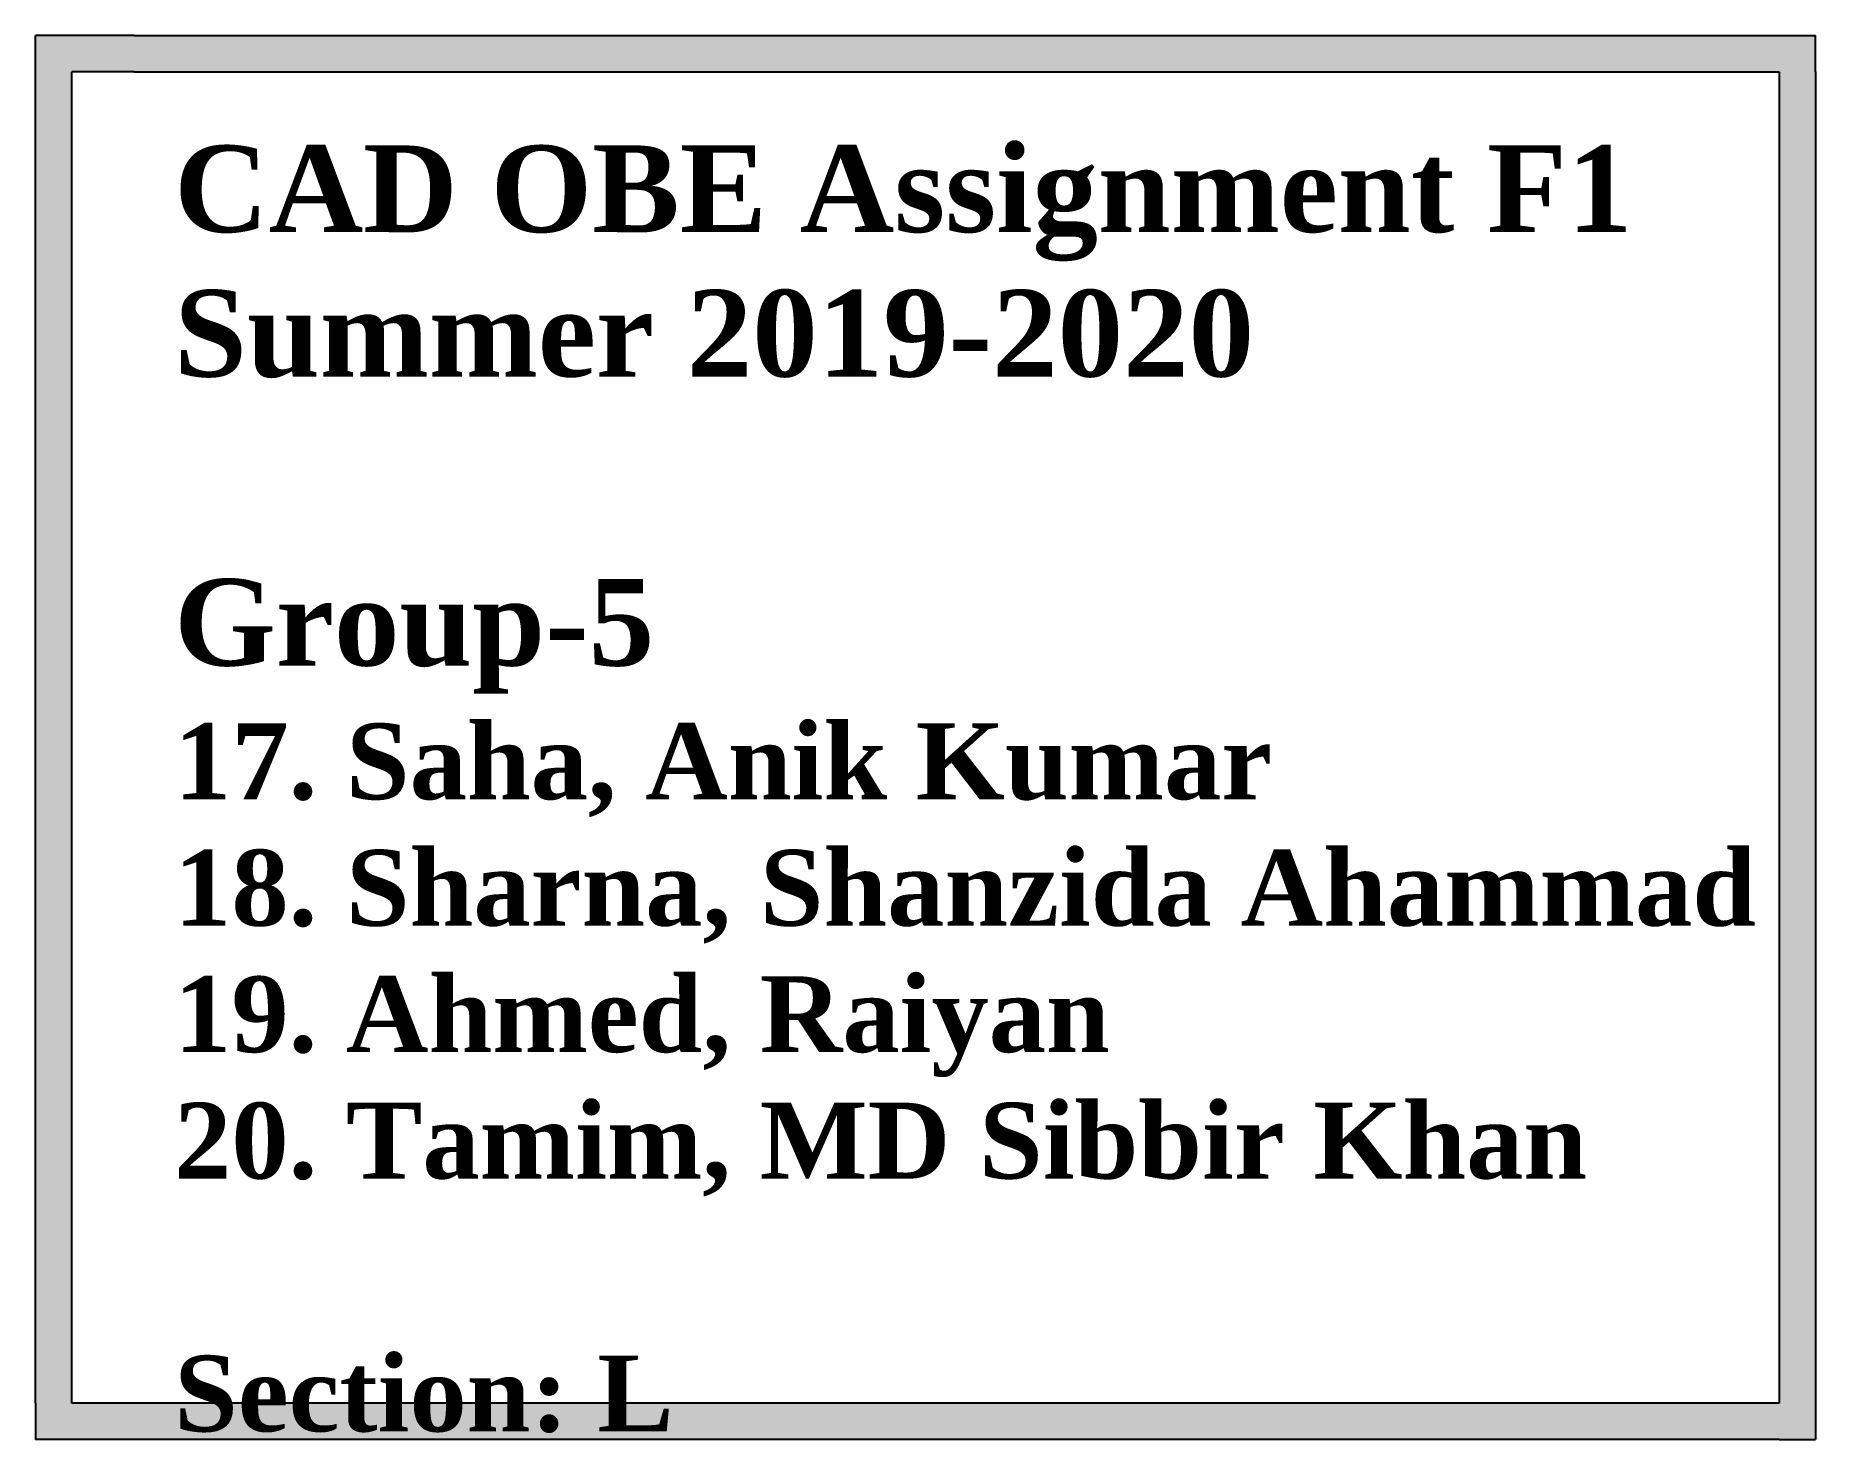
# Model space of a CAD drawing. Header units: inches. Extents: x 2486 to 5464, y -1217 to 422.
# Drawn here: x 2486 to 3472, y -355 to 422 of the extents above; entities that cross this region are included whole.
import ezdxf

# ---------------------------------------------------------------- set-up
doc = ezdxf.new("R2010")
doc.units = ezdxf.units.IN
doc.header["$MEASUREMENT"] = 0

msp = doc.modelspace()

# ---------------------------------------------------------------- texts
at = {"color": 1, "insert": (2562.86, 361.29), "char_height": 24, "attachment_point": 1}
msp.add_mtext('{\\fTimes New Roman|b1|i0|c0|p18;\\H2x;\\C94;CAD OBE Assignment F1^JSummer 2019-2020^J\\C5;^J\\C1;Group-5\\H0.875x;\\C5;^J\\C182;17. Saha, Anik Kumar^J18. Sharna, Shanzida Ahammad^J19. Ahmed, Raiyan^J20. Tamim, MD Sibbir Khan^J\\C5;^J\\C256;Section: L}', dxfattribs=at)

# ---------------------------------------------------------------- hatches: boundary and pattern name
h = msp.add_hatch(color=250)
h.set_gradient(color1=(86, 30, 190), color2=(190, 162, 241), one_color=1, tint=0.79, name='CYLINDER')
h.paths.add_polyline_path([(3471.78, 402.1), (3471.78, 422.1), (3451.78, 422.1), (2540.75, 422.1), (2506.16, 422.1), (2486.16, 422.1), (2486.16, 402.1), (2486.16, -335.26), (2486.16, -355.26), (2506.16, -355.26), (3451.78, -355.26), (3471.78, -355.26), (3471.78, -335.26)])
h.paths.add_polyline_path([(3451.78, -335.26), (2506.16, -335.26), (2506.16, 402.1), (2540.75, 402.1), (3451.78, 402.1)], flags=16)
h.paths.add_polyline_path([(2556.86, 367.29), (3421.6, 367.29), (3421.6, -296.67), (2556.86, -296.67)], flags=8)

# ---------------------------------------------------------------- linework, layer by layer
at = {"color": 250}
for p, q in [((2506.16, 422.1), (2486.16, 422.1)), ((2486.16, 402.1), (2486.16, 422.1)), ((2540.75, 422.1), (2506.16, 422.1)), ((2540.75, 422.1), (3451.78, 422.1)), ((3451.78, 422.1), (3471.78, 422.1)), ((3471.78, 402.1), (3471.78, 422.1)), ((2486.16, -335.26), (2486.16, 402.1)), ((2506.16, -335.26), (2506.16, 402.1)), ((2540.75, 402.1), (2506.16, 402.1)), ((2540.75, 402.1), (3451.78, 402.1)), ((3451.78, 402.1), (3451.78, -335.26)), ((3471.78, 402.1), (3471.78, -335.26)), ((2486.16, -335.26), (2486.16, -355.26)), ((3451.78, -335.26), (2506.16, -335.26)), ((3471.78, -335.26), (3471.78, -355.26)), ((2506.16, -355.26), (2486.16, -355.26)), ((3451.78, -355.26), (2506.16, -355.26)), ((3451.78, -355.26), (3471.78, -355.26))]:
    msp.add_line(p, q, dxfattribs=at)

msp.set_redraw_order([(e.dxf.handle, doc.entitydb.next_handle()) for e in msp.query("TEXT MTEXT ATTDEF DIMENSION ARC_DIMENSION")])  # texts and dimensions are drawn at this point

doc.saveas('drawing.dxf')
